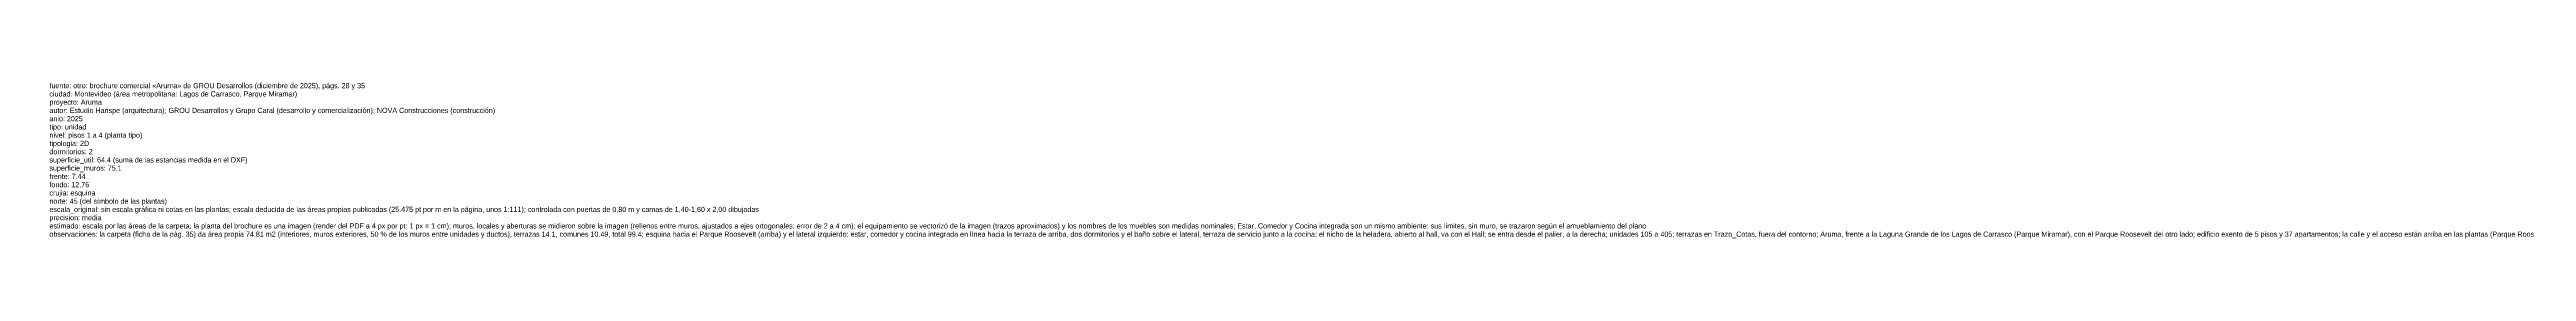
# Model space of a CAD drawing. Header units: metres. Extents: x -1 to 130, y 0 to 15.
# Drawn here: x 9.9 to 129.7, y 7.4 to 14.9 of the extents above; entities that cross this region are included whole.
import ezdxf

# ---------------------------------------------------------------- set-up
doc = ezdxf.new("R2010")
doc.units = ezdxf.units.M
doc.layers.add('Trazo_Datos', color=7, linetype='Continuous')

msp = doc.modelspace()

# ---------------------------------------------------------------- texts
at = {"layer": 'Trazo_Datos'}
for s, p in [('fuente: otro: brochure comercial «Aruma» de GROU Desarrollos (diciembre de 2025), págs. 28 y 35', (9.94, 14.66)), ('ciudad: Montevideo (área metropolitana: Lagos de Carrasco, Parque Miramar)', (9.94, 14.26)), ('autor: Estudio Harispe (arquitectura); GROU Desarrollos y Grupo Caral (desarrollo y comercialización); NOVA Construcciones (construcción)', (9.94, 13.46)), ('anio: 2025', (9.94, 13.06)), ('proyecto: Aruma', (9.94, 13.86)), ('tipo: unidad', (9.94, 12.66)), ('tipologia: 2D', (9.94, 11.86)), ('nivel: pisos 1 a 4 (planta tipo)', (9.94, 12.26)), ('dormitorios: 2', (9.94, 11.46)), ('superficie_util: 64.4 (suma de las estancias medida en el DXF)', (9.94, 11.06)), ('superficie_muros: 75.1', (9.94, 10.66)), ('frente: 7.44', (9.94, 10.26)), ('fondo: 12.76', (9.94, 9.86)), ('crujia: esquina', (9.94, 9.46)), ('escala_original: sin escala gráfica ni cotas en las plantas; escala deducida de las áreas propias publicadas (25.475 pt por m en la página, unos 1:111); controlada con puertas de 0,80 m y camas de 1,40-1,60 x 2,00 dibujadas', (9.94, 8.66)), ('norte: 45 (del símbolo de las plantas)', (9.94, 9.06)), ('precision: media', (9.94, 8.26)), ('estimado: escala por las áreas de la carpeta; la planta del brochure es una imagen (render del PDF a 4 px por pt: 1 px = 1 cm); muros, locales y aberturas se midieron sobre la imagen (rellenos entre muros, ajustados a ejes ortogonales; error de 2 a 4 cm); el equipamiento se vectorizó de la imagen (trazos aproximados) y los nombres de los muebles son medidas nominales; Estar, Comedor y Cocina integrada son un mismo ambiente: sus límites, sin muro, se trazaron según el amueblamiento del plano', (9.94, 7.86)), ('observaciones: la carpeta (ficha de la pág. 35) da área propia 74.81 m2 (interiores, muros exteriores, 50 % de los muros entre unidades y ductos), terrazas 14.1, comunes 10.49, total 99.4; esquina hacia el Parque Roosevelt (arriba) y el lateral izquierdo: estar, comedor y cocina integrada en línea hacia la terraza de arriba, dos dormitorios y el baño sobre el lateral, terraza de servicio junto a la cocina; el nicho de la heladera, abierto al hall, va con el Hall; se entra desde el palier, a la derecha; unidades 105 a 405; terrazas en Trazo_Cotas, fuera del contorno; Aruma, frente a la Laguna Grande de los Lagos de Carrasco (Parque Miramar), con el Parque Roosevelt del otro lado; edificio exento de 5 pisos y 37 apartamentos; la calle y el acceso están arriba en las plantas (Parque Roosevelt) y la laguna abajo', (9.94, 7.46))]:
    msp.add_text(s, height=0.25, dxfattribs=at).set_placement(p)

doc.saveas('drawing.dxf')
